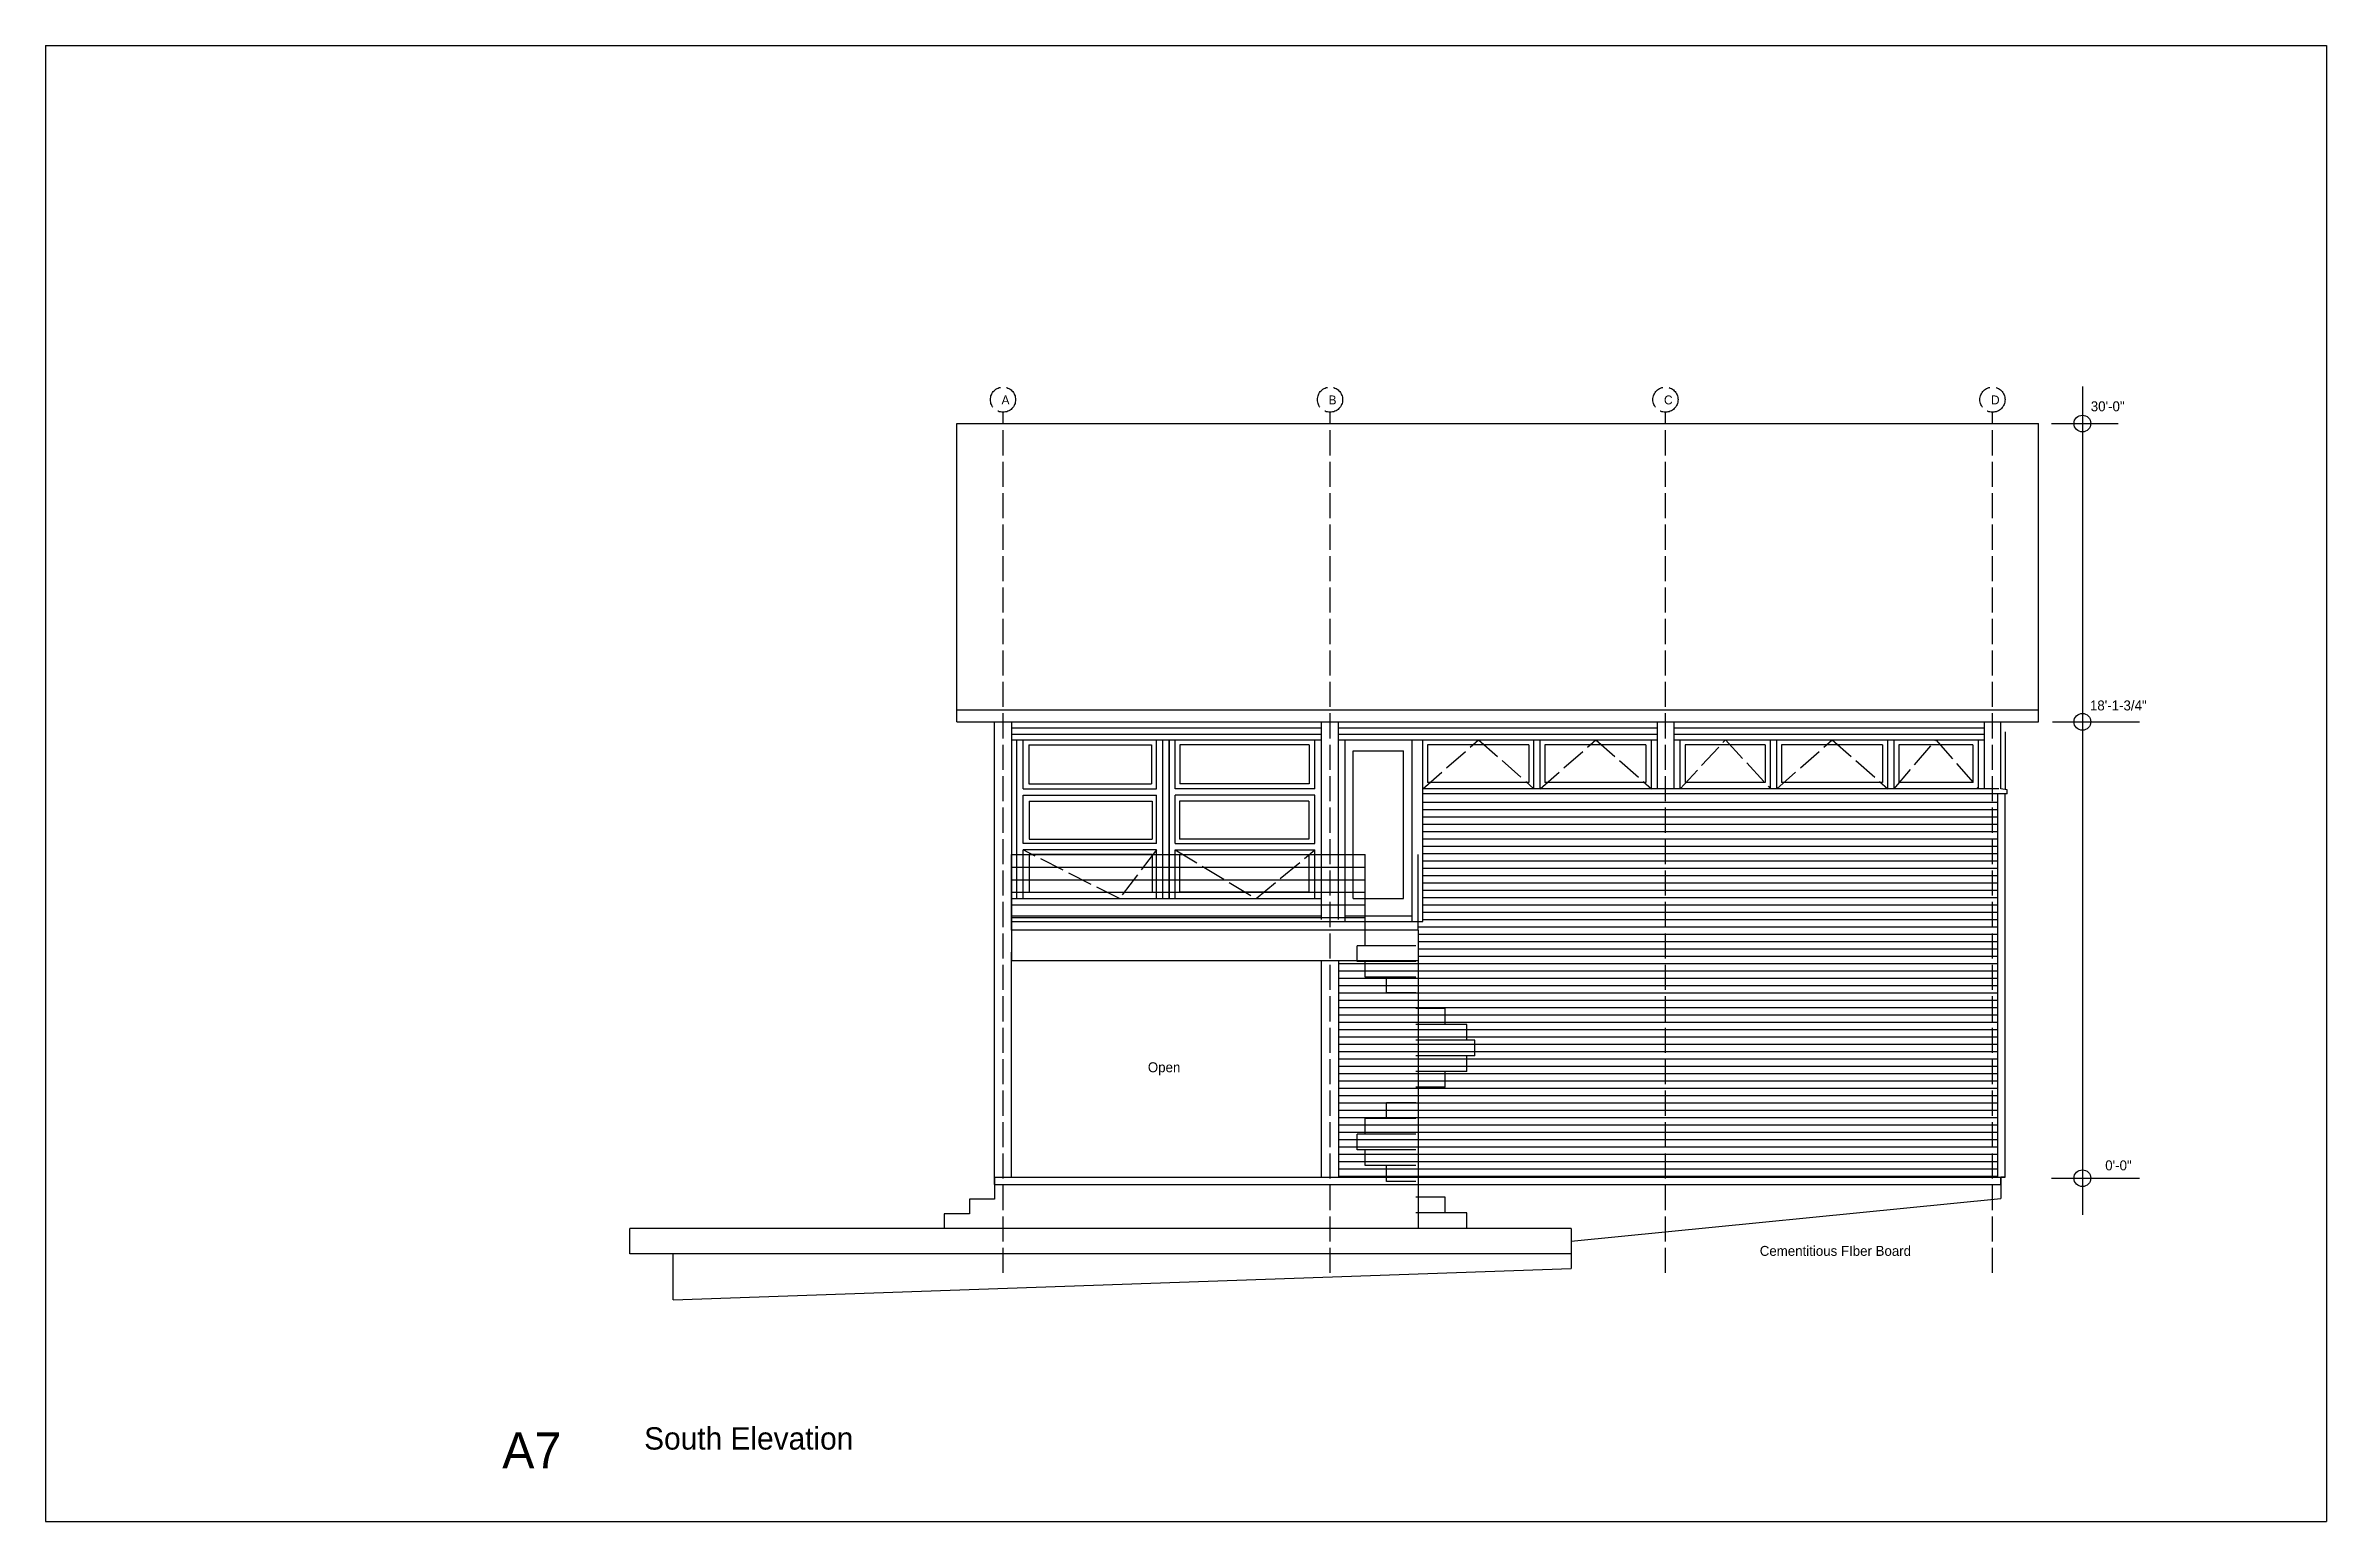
# Model space of a CAD drawing. Header units: inches. Extents: x 967 to 7501, y 257 to 3545.
# Drawn here: x 5763 to 6851, y 1971 to 2675 of the extents above; entities that cross this region are included whole.
import ezdxf

# ---------------------------------------------------------------- set-up
doc = ezdxf.new("R2010")
doc.units = ezdxf.units.IN
doc.header["$MEASUREMENT"] = 0
doc.linetypes.add('ACAD_ISO02W100', pattern=[15, 12, -3])
for name, color, linetype in [('const', 7, 'Continuous'), ('e1', 7, 'Continuous'), ('e2', 251, 'Continuous'), ('glassSwing', 172, 'ACAD_ISO02W100'), ('grid', 252, 'ACAD_ISO02W100'), ('stairs', 140, 'Continuous'), ('walls', 7, 'Continuous')]:
    doc.layers.add(name, color=color, linetype=linetype)

msp = doc.modelspace()

# ---------------------------------------------------------------- texts
at = {"layer": 'const', "attachment_point": 1}
for s, insert, char_height, width in [('A', (6219.3, 2507.9), 4.26, 1625.197), ('B', (6375.3, 2507.9), 4.26, 1625.197), ('C', (6535.3, 2507.9), 4.26, 1625.197), ('D', (6691.3, 2507.9), 4.26, 1625.197), ('30\'-0"', (6738.9, 2505.1), 4.74, 1805.775), ('18\'-1-3/4"', (6738.5, 2362.4), 4.74, 1805.775), ('Open', (6289.1, 2189.8), 4.74, 1805.775), ('0\'-0"', (6745.8, 2143), 4.74, 1805.775), ('Cementitious FIber Board', (6581, 2102.2), 4.736, 1805.775), ('A7', (5981.1, 2013.3), 17.26, 6582.049), ('South Elevation', (6048.8, 2015.7), 10.656, 4062.993)]:
    msp.add_mtext(s, dxfattribs=dict(at, insert=insert, char_height=char_height, width=width))

# ---------------------------------------------------------------- linework, layer by layer
for p, q in [((5763.3, 2674.8), (5763.3, 1970.8)), ((5763.3, 2674.8), (6851.3, 2674.8)), ((6851.3, 2674.8), (6851.3, 1970.8)), ((6216, 2135), (6216, 2131.5)), ((6696, 2131.5), (6696, 2135)), ((5763.3, 1970.8), (6851.3, 1970.8))]:
    msp.add_line(p, q)
at = {"layer": 'e1'}
for p, q in [((6198, 2357.9), (6714, 2357.9)), ((6198, 2352.2), (6714, 2352.2)), ((6418, 2252.9), (6224, 2252.9)), ((6224, 2252.9), (6224, 2238.4)), ((6418, 2252.9), (6418, 2110.5)), ((6224, 2135), (6224, 2242.4)), ((6224, 2238.4), (6418, 2238.4)), ((6372, 2135), (6372, 2238.4)), ((6216, 2124.5), (6204, 2124.5)), ((6204, 2124.5), (6204, 2117.5)), ((6216, 2131.5), (6216, 2124.5)), ((6204, 2117.5), (6192, 2117.5)), ((6192, 2117.5), (6192, 2110.5)), ((6491, 2110.5), (6042, 2110.5)), ((6042, 2098.5), (6042, 2110.5)), ((6491, 2110.5), (6491, 2098.5)), ((6491, 2098.5), (6042, 2098.5))]:
    msp.add_line(p, q, dxfattribs=at)
at = {"layer": 'e2'}
for p, q in [((6734.9, 2512.2), (6734.9, 2117)), ((6720.1, 2494.5), (6752, 2494.5)), ((6224, 2352.2), (6224, 2252.9)), ((6372, 2257.9), (6372, 2352.2)), ((6380, 2257.9), (6380, 2352.2)), ((6532, 2352.2), (6532, 2320.3)), ((6540, 2352.2), (6540, 2320.3)), ((6688, 2352.2), (6688, 2320.3)), ((6720.6, 2352.2), (6752.4, 2352.2)), ((6752.4, 2352.2), (6762.1, 2352.2)), ((6372, 2349.2), (6224, 2349.2)), ((6372, 2346.2), (6224, 2346.2)), ((6224, 2343.6), (6372, 2343.6)), ((6226.6, 2267.9), (6226.6, 2343.6)), ((6229.6, 2320.3), (6229.6, 2343.6)), ((6232.3, 2341.3), (6290.9, 2341.3)), ((6232.3, 2341.3), (6232.3, 2322.6)), ((6290.9, 2341.3), (6290.9, 2322.6)), ((6293.2, 2320.3), (6293.2, 2343.6)), ((6296.2, 2267.9), (6296.2, 2343.6)), ((6299.2, 2267.9), (6299.2, 2343.6)), ((6299.2, 2343.6), (6299.2, 2267.9)), ((6302.2, 2320.3), (6302.2, 2343.6)), ((6366.1, 2341.3), (6304.4, 2341.3)), ((6304.4, 2341.3), (6304.4, 2322.6)), ((6366.1, 2341.3), (6366.1, 2322.6)), ((6368.8, 2320.3), (6368.8, 2343.6)), ((6532, 2349.2), (6380, 2349.2)), ((6532, 2346.2), (6380, 2346.2)), ((6380, 2343.6), (6532, 2343.6)), ((6383, 2343.6), (6383, 2256.9)), ((6415, 2343.6), (6415, 2256.9)), ((6420.3, 2256.9), (6420.3, 2343.6)), ((6470.8, 2341.3), (6422.5, 2341.3)), ((6422.5, 2341.3), (6422.5, 2323.3)), ((6470.8, 2341.3), (6470.8, 2323.3)), ((6473.3, 2320.3), (6473.3, 2343.6)), ((6476.3, 2320.3), (6476.3, 2343.6)), ((6526.6, 2341.3), (6478.5, 2341.3)), ((6478.5, 2341.3), (6478.5, 2323.3)), ((6526.6, 2341.3), (6526.6, 2323.3)), ((6529.3, 2320.3), (6529.3, 2343.6)), ((6688, 2349.2), (6540, 2349.2)), ((6688, 2346.2), (6540, 2346.2)), ((6540, 2343.6), (6688, 2343.6)), ((6543.1, 2320.3), (6543.1, 2343.6)), ((6583.6, 2341.3), (6545.4, 2341.3)), ((6545.4, 2341.3), (6545.4, 2323.3)), ((6583.6, 2341.3), (6583.6, 2323.3)), ((6586.1, 2320.3), (6586.1, 2343.6)), ((6589.1, 2320.3), (6589.1, 2343.6)), ((6639.6, 2341.3), (6591.4, 2341.3)), ((6591.4, 2341.3), (6591.4, 2323.3)), ((6639.6, 2341.3), (6639.6, 2323.3)), ((6642.1, 2320.3), (6642.1, 2343.6)), ((6645.1, 2320.3), (6645.1, 2343.6)), ((6682.6, 2341.3), (6647.4, 2341.3)), ((6647.4, 2341.3), (6647.4, 2323.3)), ((6682.6, 2341.3), (6682.6, 2323.3)), ((6685.3, 2320.3), (6685.3, 2343.6)), ((6698, 2347.4), (6698, 2320)), ((6387, 2338.4), (6411, 2338.4)), ((6387, 2267.9), (6387, 2338.4)), ((6411, 2267.9), (6411, 2338.4)), ((6229.6, 2320.3), (6293.2, 2320.3)), ((6232.3, 2322.6), (6290.9, 2322.6)), ((6368.8, 2320.3), (6302.2, 2320.3)), ((6366.1, 2322.6), (6304.4, 2322.6)), ((6695, 2320.3), (6420.3, 2320.3)), ((6698, 2317.9), (6420.3, 2317.9)), ((6470.8, 2323.3), (6422.5, 2323.3)), ((6526.6, 2323.3), (6478.5, 2323.3)), ((6583.6, 2323.3), (6545.4, 2323.3)), ((6639.6, 2323.3), (6591.4, 2323.3)), ((6682.6, 2323.3), (6647.4, 2323.3)), ((6694.5, 2135), (6694.5, 2317.9)), ((6229.6, 2317.3), (6293.2, 2317.3)), ((6229.6, 2294.1), (6229.6, 2317.3)), ((6232.5, 2314.3), (6291.1, 2314.3)), ((6232.5, 2314.3), (6232.5, 2296.3)), ((6291.1, 2314.3), (6291.1, 2296.3)), ((6293.2, 2294.1), (6293.2, 2317.3)), ((6368.8, 2317.3), (6302.2, 2317.3)), ((6302.2, 2294.1), (6302.2, 2317.3)), ((6365.9, 2314.3), (6304.2, 2314.3)), ((6304.2, 2314.3), (6304.2, 2296.3)), ((6365.9, 2314.3), (6365.9, 2296.3)), ((6368.8, 2294.1), (6368.8, 2317.3)), ((6420.3, 2313.9), (6694.5, 2313.9)), ((6420.3, 2310.4), (6694.5, 2310.4)), ((6420.3, 2306.9), (6694.5, 2306.9)), ((6232.5, 2296.3), (6291.1, 2296.3)), ((6365.9, 2296.3), (6304.2, 2296.3)), ((6420.3, 2303.4), (6694.5, 2303.4)), ((6420.3, 2299.9), (6694.5, 2299.9)), ((6420.3, 2296.4), (6694.5, 2296.4)), ((6293.2, 2294.1), (6229.6, 2294.1)), ((6293.2, 2291.1), (6229.6, 2291.1)), ((6229.6, 2267.9), (6229.6, 2291.1)), ((6291.1, 2288.9), (6232.5, 2288.9)), ((6232.5, 2288.9), (6232.5, 2270.9)), ((6291.1, 2288.9), (6291.1, 2270.9)), ((6293.2, 2267.9), (6293.2, 2291.1)), ((6302.2, 2294.1), (6368.8, 2294.1)), ((6302.2, 2291.1), (6368.8, 2291.1)), ((6302.2, 2267.9), (6302.2, 2291.1)), ((6304.2, 2288.9), (6365.9, 2288.9)), ((6304.2, 2288.9), (6304.2, 2270.9)), ((6365.9, 2288.9), (6365.9, 2270.9)), ((6368.8, 2267.9), (6368.8, 2291.1)), ((6420.3, 2292.9), (6694.5, 2292.9)), ((6420.3, 2289.4), (6694.5, 2289.4)), ((6420.3, 2285.9), (6694.5, 2285.9)), ((6420.3, 2282.4), (6694.5, 2282.4)), ((6420.3, 2278.9), (6694.5, 2278.9)), ((6420.3, 2275.4), (6694.5, 2275.4)), ((6224, 2267.9), (6372, 2267.9)), ((6232.5, 2270.9), (6291.1, 2270.9)), ((6365.9, 2270.9), (6304.2, 2270.9)), ((6387, 2267.9), (6411, 2267.9)), ((6420.3, 2271.9), (6694.5, 2271.9)), ((6420.3, 2268.4), (6694.5, 2268.4)), ((6420.3, 2264.9), (6694.5, 2264.9)), ((6224, 2259.6), (6372, 2259.6)), ((6224, 2256.9), (6420.3, 2256.9)), ((6383, 2259.6), (6415, 2259.6)), ((6418, 2254.4), (6694.5, 2254.4)), ((6420.3, 2261.4), (6694.5, 2261.4)), ((6420.3, 2257.9), (6694.5, 2257.9)), ((6418, 2250.9), (6694.5, 2250.9)), ((6418, 2247.4), (6694.5, 2247.4)), ((6418, 2243.9), (6694.5, 2243.9)), ((6380, 2238.4), (6380, 2135)), ((6380, 2236.9), (6694.5, 2236.9)), ((6380, 2233.4), (6694.5, 2233.4)), ((6418, 2240.4), (6694.5, 2240.4)), ((6380, 2229.9), (6694.5, 2229.9)), ((6380, 2226.4), (6694.5, 2226.4)), ((6380, 2222.9), (6694.5, 2222.9)), ((6380, 2219.4), (6694.5, 2219.4)), ((6380, 2215.9), (6694.5, 2215.9)), ((6380, 2212.4), (6694.5, 2212.4)), ((6380, 2208.9), (6694.5, 2208.9)), ((6380, 2205.4), (6694.5, 2205.4)), ((6380, 2201.9), (6694.5, 2201.9)), ((6380, 2198.4), (6694.5, 2198.4)), ((6380, 2194.9), (6694.5, 2194.9)), ((6380, 2191.4), (6694.5, 2191.4)), ((6380, 2187.9), (6694.5, 2187.9)), ((6380, 2184.4), (6694.5, 2184.4)), ((6380, 2180.9), (6694.5, 2180.9)), ((6380, 2177.4), (6694.5, 2177.4)), ((6380, 2173.9), (6694.5, 2173.9)), ((6380, 2170.4), (6694.5, 2170.4)), ((6380, 2166.9), (6694.5, 2166.9)), ((6380, 2163.4), (6694.5, 2163.4)), ((6380, 2159.9), (6694.5, 2159.9)), ((6380, 2156.4), (6694.5, 2156.4)), ((6380, 2152.9), (6694.5, 2152.9)), ((6380, 2149.4), (6694.5, 2149.4)), ((6380, 2145.9), (6694.5, 2145.9)), ((6216, 2135), (6698, 2135)), ((6216, 2135), (6216, 2131.5)), ((6380, 2142.4), (6694.5, 2142.4)), ((6380, 2138.9), (6694.5, 2138.9)), ((6380, 2135.4), (6694.5, 2135.4)), ((6696, 2135), (6696, 2131.5)), ((6720.2, 2134.5), (6762.1, 2134.5)), ((6491, 2104.5), (6696, 2124.8)), ((6696, 2131.5), (6696, 2124.8)), ((6491, 2104.5), (6491, 2091.5)), ((6062.7, 2076.5), (6062.7, 2098.5)), ((6062.7, 2076.5), (6491, 2091.5))]:
    msp.add_line(p, q, dxfattribs=at)
for centre in [(6734.9, 2494.5), (6734.9, 2352.2), (6734.9, 2134.5)]:
    msp.add_circle(centre, 4, dxfattribs=at)
at = {"layer": 'glassSwing'}
for p, q in [((6420.3, 2320.3), (6446.8, 2343.6)), ((6446.8, 2343.6), (6473.3, 2320.3)), ((6476.3, 2320.3), (6502.8, 2343.6)), ((6502.8, 2343.6), (6529.3, 2320.3)), ((6543.1, 2320.3), (6564.6, 2343.6)), ((6564.6, 2343.6), (6586.1, 2320.3)), ((6589.1, 2320.3), (6615.6, 2343.6)), ((6615.6, 2343.6), (6642.1, 2320.3)), ((6645.1, 2320.3), (6665, 2343.6)), ((6665, 2343.6), (6685.3, 2320.3)), ((6275.5, 2267.9), (6229.6, 2291.1)), ((6293.2, 2291.1), (6275.5, 2267.9)), ((6302.2, 2291.1), (6340.7, 2267.9)), ((6340.7, 2267.9), (6368.8, 2291.1))]:
    msp.add_line(p, q, dxfattribs=at)
at = {"layer": 'grid'}
for p, q in [((6220, 2089.3), (6220, 2499.9)), ((6376, 2089.3), (6376, 2499.9)), ((6536, 2089.3), (6536, 2499.9)), ((6692, 2089.3), (6692, 2499.9))]:
    msp.add_line(p, q, dxfattribs=at)
for centre in [(6220, 2505.9), (6376, 2505.9), (6536, 2505.9), (6692, 2505.9)]:
    msp.add_circle(centre, 6, dxfattribs=at)
at = {"layer": 'stairs'}
for p, q in [((6392.8, 2245.4), (6392.8, 2252.9)), ((6417, 2252.9), (6392.8, 2252.9)), ((6389, 2237.9), (6389, 2245.4)), ((6417, 2245.4), (6389, 2245.4)), ((6417, 2237.9), (6389, 2237.9)), ((6392.8, 2230.4), (6392.8, 2237.9)), ((6417, 2230.4), (6392.8, 2230.4)), ((6403, 2222.9), (6403, 2230.4)), ((6417, 2222.9), (6403, 2222.9)), ((6431, 2215.4), (6417, 2215.4)), ((6431, 2207.9), (6431, 2215.4)), ((6441.3, 2207.9), (6417, 2207.9)), ((6445, 2200.4), (6417, 2200.4)), ((6441.3, 2200.4), (6441.3, 2207.9)), ((6445, 2192.9), (6445, 2200.4)), ((6445, 2192.9), (6417, 2192.9)), ((6441.3, 2185.4), (6441.3, 2192.9)), ((6441.3, 2185.4), (6417, 2185.4)), ((6431, 2177.9), (6417, 2177.9)), ((6431, 2177.9), (6431, 2185.4)), ((6403, 2163), (6403, 2170.5)), ((6417, 2170.5), (6403, 2170.5)), ((6389, 2148), (6389, 2155.5)), ((6417, 2155.5), (6389, 2155.5)), ((6392.8, 2155.5), (6392.8, 2163)), ((6417, 2163), (6392.8, 2163)), ((6417, 2148), (6389, 2148)), ((6392.8, 2140.5), (6392.8, 2148)), ((6417, 2140.5), (6392.8, 2140.5)), ((6403, 2133), (6403, 2140.5)), ((6417, 2133), (6403, 2133)), ((6431, 2125.5), (6417, 2125.5)), ((6431, 2118), (6431, 2125.5)), ((6441.3, 2118), (6417, 2118)), ((6441.3, 2110.5), (6441.3, 2118))]:
    msp.add_line(p, q, dxfattribs=at)
at = {"layer": 'walls'}
for p, q in [((6198, 2494.5), (6714, 2494.5)), ((6198, 2352.2), (6198, 2494.5)), ((6714, 2352.2), (6714, 2494.5)), ((6216, 2131.5), (6216, 2352.2)), ((6696, 2320.3), (6696, 2352.2)), ((6699, 2319.8), (6696, 2320.3)), ((6698, 2135), (6698, 2317.9)), ((6699, 2317.9), (6698, 2317.9)), ((6699, 2317.9), (6699, 2319.8)), ((6224, 2252.9), (6224, 2288.9)), ((6224, 2288.9), (6392.8, 2288.9)), ((6392.8, 2252.9), (6392.8, 2288.9)), ((6418, 2252.9), (6418, 2288.9)), ((6224, 2282.9), (6392.8, 2282.9)), ((6224, 2276.9), (6392.8, 2276.9)), ((6224, 2270.9), (6392.8, 2270.9)), ((6224, 2264.9), (6392.8, 2264.9)), ((6224, 2258.9), (6392.8, 2258.9)), ((6698, 2135), (6696, 2135)), ((6216, 2131.5), (6696, 2131.5))]:
    msp.add_line(p, q, dxfattribs=at)

msp.set_redraw_order([(e.dxf.handle, doc.entitydb.next_handle()) for e in msp.query("TEXT MTEXT ATTDEF DIMENSION ARC_DIMENSION")])  # texts and dimensions are drawn at this point

doc.saveas('drawing.dxf')
